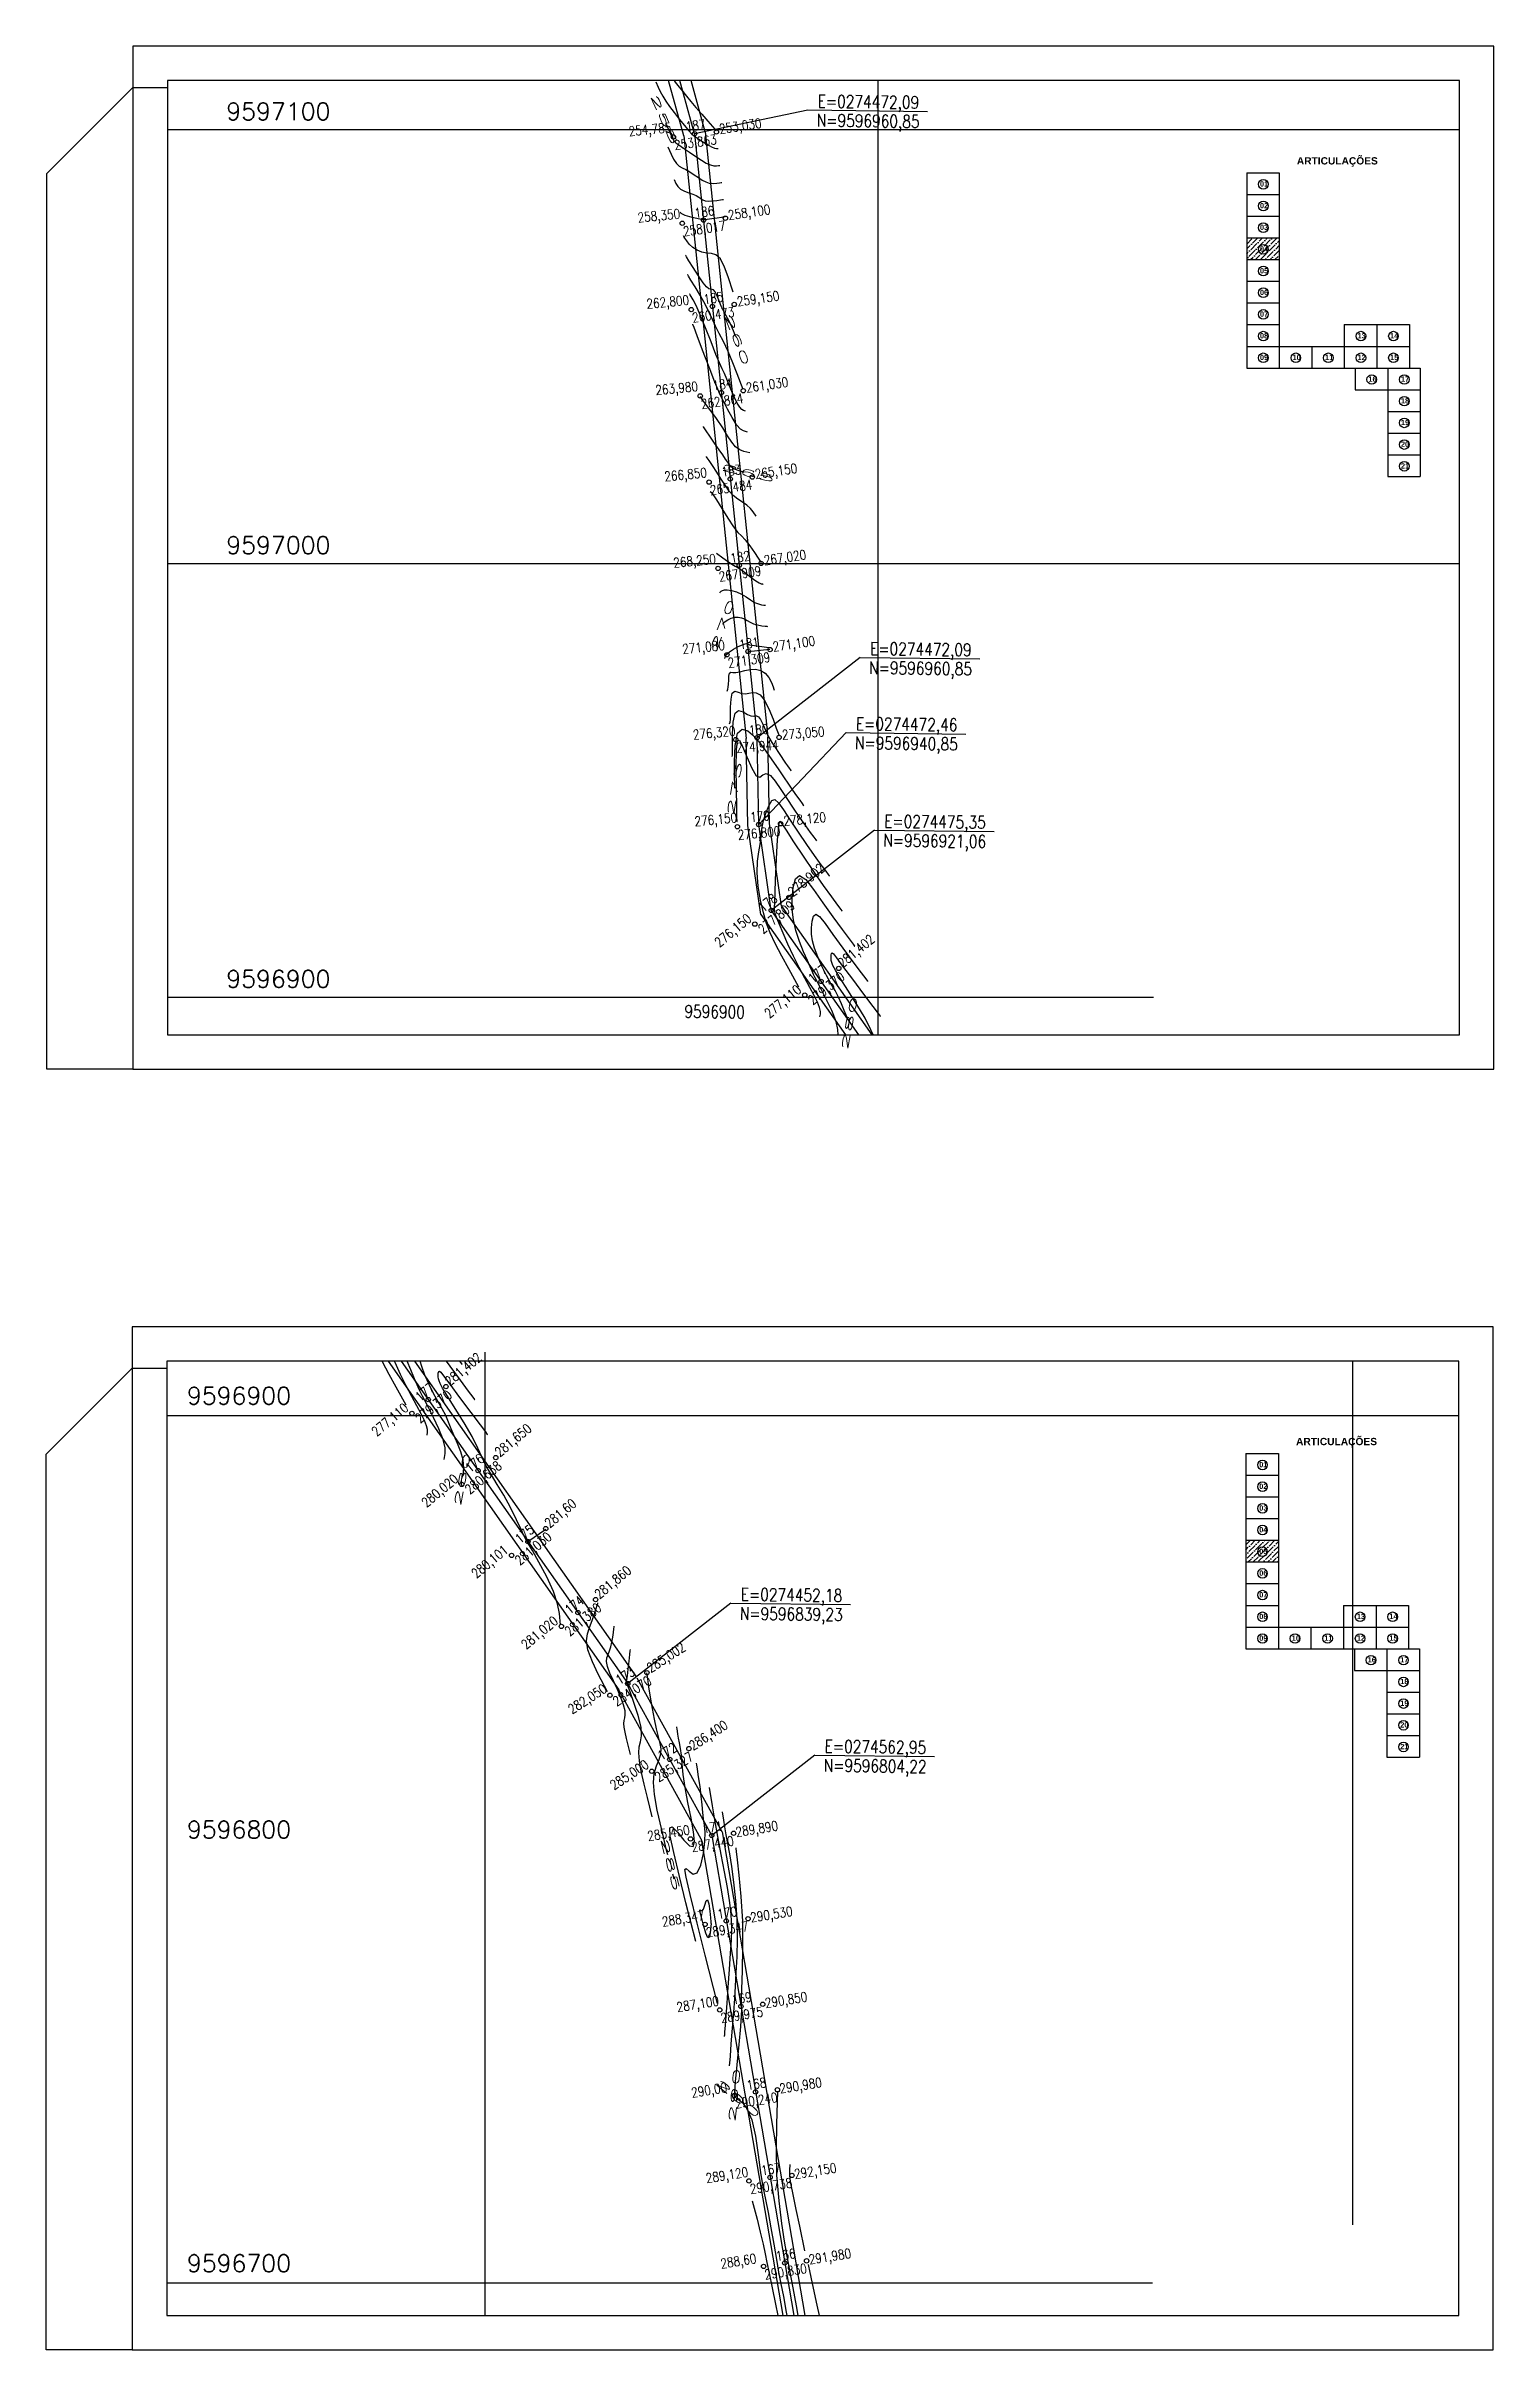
# Model space of a CAD drawing. Header units: millimetres. Extents: x 276147 to 291056, y 9594849 to 9609891.
# Drawn here: x 276150 to 276484, y 9608554 to 9609085 of the extents above; entities that cross this region are included whole.
import ezdxf
from ezdxf.enums import TextEntityAlignment as Align

# ---------------------------------------------------------------- set-up
doc = ezdxf.new("R2010")
doc.units = ezdxf.units.MM
doc.header["$LTSCALE"] = 10
doc.linetypes.add('CONTINUO', pattern=[0])
for name, color, linetype in [('2000-Top_malha_coord', 2, 'Continuous'), ('500-dim1', 6, 'Continuous'), ('Curvas mestras', 30, 'Continuous'), ('Curvas simples', 9, 'Continuous'), ('Curvas texto', 2, 'Continuous'), ('LINHA02', 8, 'Continuous'), ('TEXTO-PAPEL', 7, 'Continuous'), ('TEXTO02', 3, 'Continuous'), ('Top_malha_coord', 8, 'Continuous')]:
    doc.layers.add(name, color=color, linetype=linetype)
doc.styles.add('r80', font='romans.shx')
doc.styles.add('ROMANS', font='romans.shx', dxfattribs={"width": 0.8, "height": 4})
doc.styles.add('SIMPLEX', font='simplex', dxfattribs={"height": 0.2})
doc.styles.add('T7', font='arial.ttf')
pattern_1 = [(45, (15662.7059, 10875.3507), (0.420949505675, 1.54348152081), [1.984375, -0.396875, 0, -0.396875])]

msp = doc.modelspace()

# ---------------------------------------------------------------- texts
at = {"style": 'ROMANS', "width": 0.8}
for s, height, p in [('E=0274472,09', 2.9046, (276327.79, 9609073.49)), ('N=9596960,85', 2.9046, (276327.58, 9609069.08)), ('E=0274472,09', 2.9046, (276339.87, 9608947.28)), ('N=9596960,85', 2.9046, (276339.66, 9608942.88)), ('E=0274472,46', 2.9046, (276336.6, 9608929.97)), ('N=9596940,85', 2.9046, (276336.39, 9608925.56)), ('N=9596921,06', 2.9046, (276342.92, 9608903.09)), ('E=0274475,35', 2.9046, (276343.13, 9608907.5)), ('9596900', 2.905, (276297.07, 9608863.64)), ('E=0274452,18', 2.9046, (276310.06, 9608729.25)), ('N=9596839,23', 2.9046, (276309.85, 9608724.84)), ('E=0274562,95', 2.9046, (276329.4, 9608694.23)), ('N=9596804,22', 2.9046, (276329.19, 9608689.82))]:
    msp.add_text(s, height=height, rotation=359.2617, dxfattribs=at).set_placement(p, align=Align.TOP_LEFT)
at = {"layer": '2000-Top_malha_coord', "style": 'r80'}
for s, p in [('9597100', (276191.45, 9609066.46)), ('9597000', (276191.45, 9608966.46)), ('9596900', (276191.45, 9608866.46)), ('9596900', (276182.38, 9608770.35)), ('9596800', (276182.38, 9608670.35)), ('9596700', (276182.38, 9608570.35))]:
    msp.add_text(s, height=4, dxfattribs=at).set_placement(p, align=Align.BOTTOM_LEFT)
at = {"layer": 'Curvas texto', "style": 'SIMPLEX', "width": 3.299405}
for s, rotation, p, p2 in [('255', 293.4446, (276289.15, 9609073.33, 255), (276294.21, 9609061.65, 255)), ('260', 290.5538, (276306.23, 9609022.68, 260), (276310.7, 9609010.77, 260)), ('265', 346.937, (276305.35, 9608987, 265), (276317.74, 9608984.12, 265)), ('270', 70.0407, (276304.38, 9608945.04, 270), (276308.72, 9608957, 270)), ('275', 80.4159, (276308.3, 9608907.13, 275), (276310.42, 9608919.68, 275)), ('280', 79.2883, (276334.62, 9608853.05, 280), (276336.99, 9608865.55, 280)), ('280', 79.2883, (276245.38, 9608747.89, 280), (276247.75, 9608760.39, 280)), ('285', 284.2885, (276291.51, 9608671.46, 285), (276294.65, 9608659.12, 285)), ('290', 84.4366, (276308.69, 9608605.91, 290), (276309.93, 9608618.58, 290)), ('290', 319.937, (276304.07, 9608615.05, 290), (276313.81, 9608606.86, 290))]:
    msp.add_text(s, height=1.5, rotation=rotation, dxfattribs=at).set_placement(p, p2, align=Align.FIT)
at = {"layer": 'TEXTO02', "style": 'ROMANS', "width": 0.8}
for s, rotation, p in [('187', 8.3308, (276297.21, 9609067.18)), ('253,030', 8.3308, (276304.89, 9609066.68)), ('254,785', 5.4898, (276284.09, 9609066.15)), ('253,863', 8.3308, (276294.55, 9609062.93)), ('258,350', 5.4898, (276286.15, 9609046.26)), ('186', 8.3308, (276299.26, 9609047.28)), ('258,100', 8.3308, (276306.95, 9609046.79)), ('258,017', 8.3308, (276296.61, 9609043.04)), ('262,800', 5.4898, (276288.2, 9609026.37)), ('185', 8.3308, (276301.32, 9609027.39)), ('259,150', 8.3308, (276309.01, 9609026.89)), ('260,473', 8.3308, (276298.66, 9609023.14)), ('263,980', 5.4898, (276290.26, 9609006.47)), ('262,864', 8.3308, (276300.72, 9609003.25)), ('184', 8.3308, (276303.38, 9609007.5)), ('261,030', 8.3308, (276311.07, 9609007)), ('183', 8.3308, (276305.44, 9608987.6)), ('265,150', 8.3308, (276313.13, 9608987.11)), ('266,850', 5.4898, (276292.32, 9608986.58)), ('265,484', 8.3308, (276302.78, 9608983.35)), ('268,250', 5.4898, (276294.38, 9608966.68)), ('182', 8.3308, (276307.5, 9608967.71)), ('267,020', 8.3308, (276315.19, 9608967.21)), ('267,909', 8.3308, (276304.84, 9608963.46)), ('271,080', 5.4898, (276296.44, 9608946.79)), ('181', 8.3308, (276309.56, 9608947.81)), ('271,100', 8.3308, (276317.24, 9608947.32)), ('271,309', 8.3308, (276306.9, 9608943.57)), ('276,320', 5.4898, (276298.9, 9608927.04)), ('274,944', 4.4843, (276308.86, 9608924)), ('180', 4.4843, (276311.8, 9608928.06)), ('273,050', 4.4843, (276319.44, 9608927.05)), ('179', 5.4898, (276312.12, 9608908.03)), ('278,120', 5.4898, (276319.77, 9608907.15)), ('276,150', 5.4898, (276299.27, 9608907.05)), ('276,800', 5.4898, (276309.25, 9608903.92)), ('278,902', 39.7325, (276320.63, 9608890.19)), ('277,809', 39.7325, (276313.75, 9608881.6)), ('178', 39.7325, (276313.81, 9608886.61)), ('276,150', 39.7325, (276303.74, 9608878.56)), ('281,402', 39.7325, (276332.12, 9608873.82)), ('279,370', 39.7325, (276325.25, 9608865.23)), ('177', 39.7325, (276325.3, 9608870.24)), ('277,110', 39.7325, (276315.23, 9608862.19)), ('281,402', 39.7325, (276241.57, 9608777.39)), ('177', 39.7325, (276234.75, 9608773.81)), ('277,110', 39.7325, (276224.68, 9608765.77)), ('279,370', 39.7325, (276234.69, 9608768.8)), ('281,650', 39.7325, (276253.06, 9608761.03)), ('176', 39.7325, (276246.24, 9608757.44)), ('280,020', 39.7325, (276236.17, 9608749.4)), ('280,638', 39.7325, (276246.18, 9608752.43)), ('281,60', 39.7325, (276264.56, 9608744.67)), ('175', 39.7325, (276257.74, 9608741.08)), ('280,101', 39.7325, (276247.67, 9608733.04)), ('281,030', 39.7325, (276257.69, 9608736.07)), ('281,860', 39.7325, (276276.05, 9608728.3)), ('281,020', 39.7325, (276259.17, 9608716.67)), ('281,380', 39.7325, (276269.18, 9608719.7)), ('174', 39.7325, (276269.23, 9608724.72)), ('285,002', 32.9095, (276288.09, 9608711.48)), ('282,050', 32.9095, (276269.94, 9608701.94)), ('284,070', 32.9095, (276280.25, 9608703.76)), ('173', 32.9095, (276280.9, 9608708.73)), ('286,400', 32.9095, (276297.83, 9608693.56)), ('285,327', 32.9095, (276289.91, 9608686.26)), ('172', 32.9095, (276290.57, 9608691.23)), ('285,000', 32.9095, (276279.61, 9608684.44)), ('285,450', 8.9894, (276288.35, 9608673.08)), ('171', 8.9894, (276301.11, 9608674.84)), ('289,890', 8.9894, (276308.7, 9608674.04)), ('287,440', 8.9894, (276298.5, 9608670.56)), ('288,347', 8.9894, (276291.72, 9608653.36)), ('170', 8.9894, (276304.49, 9608655.11)), ('290,530', 8.9894, (276312.07, 9608654.32)), ('289,347', 8.9894, (276301.87, 9608650.85)), ('287,100', 8.9894, (276295.09, 9608633.65)), ('289,975', 8.9894, (276305.24, 9608631.14)), ('169', 8.9894, (276307.86, 9608635.4)), ('290,850', 8.9894, (276315.44, 9608634.61)), ('168', 8.9894, (276311.23, 9608615.68)), ('290,980', 8.9894, (276318.81, 9608614.89)), ('290,00', 8.9894, (276298.46, 9608613.93)), ('290,240', 8.9894, (276308.61, 9608611.42)), ('289,120', 8.9894, (276301.83, 9608594.22)), ('167', 8.9894, (276314.59, 9608595.97)), ('292,150', 8.9894, (276322.18, 9608595.18)), ('290,738', 8.9894, (276311.98, 9608591.71)), ('288,60', 8.9894, (276305.2, 9608574.51)), ('290,830', 8.9894, (276315.35, 9608571.99)), ('166', 8.9894, (276317.96, 9608576.25)), ('291,980', 8.9894, (276325.55, 9608575.47))]:
    msp.add_text(s, height=2.207, rotation=rotation, dxfattribs=at).set_placement(p, align=Align.TOP_LEFT)
at = {"layer": 'Top_malha_coord', "color": 7, "attachment_point": 1, "style": 'T7'}
for s, insert, char_height in [('{\\fArial|b1|i0|c0|p34;ARTICULAÇÕES}', (276438.22, 9609059.11), 1.6821), ('{\\fArial|b1|i0|c0|p34;01}', (276429.72, 9609053.55), 1.2169), ('{\\fArial|b1|i0|c0|p34;02}', (276429.72, 9609048.55), 1.2169), ('{\\fArial|b1|i0|c0|p34;03}', (276429.72, 9609043.55), 1.2169), ('{\\fArial|b1|i0|c0|p34;04}', (276429.72, 9609038.55), 1.2169), ('{\\fArial|b1|i0|c0|p34;05}', (276429.72, 9609033.55), 1.2169), ('{\\fArial|b1|i0|c0|p34;06}', (276429.72, 9609028.55), 1.2169), ('{\\fArial|b1|i0|c0|p34;07}', (276429.72, 9609023.55), 1.2169), ('{\\fArial|b1|i0|c0|p34;08}', (276429.72, 9609018.55), 1.2169), ('{\\fArial|b1|i0|c0|p34;13}', (276452.22, 9609018.55), 1.2169), ('{\\fArial|b1|i0|c0|p34;14}', (276459.72, 9609018.55), 1.2169), ('{\\fArial|b1|i0|c0|p34;09}', (276429.72, 9609013.55), 1.2169), ('{\\fArial|b1|i0|c0|p34;10}', (276437.22, 9609013.55), 1.2169), ('{\\fArial|b1|i0|c0|p34;11}', (276444.72, 9609013.55), 1.2169), ('{\\fArial|b1|i0|c0|p34;12}', (276452.22, 9609013.55), 1.2169), ('{\\fArial|b1|i0|c0|p34;15}', (276459.72, 9609013.55), 1.2169), ('{\\fArial|b1|i0|c0|p34;16}', (276454.72, 9609008.55), 1.2169), ('{\\fArial|b1|i0|c0|p34;17}', (276462.22, 9609008.55), 1.2169), ('{\\fArial|b1|i0|c0|p34;18}', (276462.22, 9609003.55), 1.2169), ('{\\fArial|b1|i0|c0|p34;19}', (276462.22, 9608998.55), 1.2169), ('{\\fArial|b1|i0|c0|p34;20}', (276462.22, 9608993.55), 1.2169), ('{\\fArial|b1|i0|c0|p34;21}', (276462.22, 9608988.55), 1.2169), ('{\\fArial|b1|i0|c0|p34;ARTICULAÇÕES}', (276438.04, 9608763.85), 1.6821), ('{\\fArial|b1|i0|c0|p34;01}', (276429.55, 9608758.29), 1.2169), ('{\\fArial|b1|i0|c0|p34;02}', (276429.55, 9608753.29), 1.2169), ('{\\fArial|b1|i0|c0|p34;03}', (276429.55, 9608748.29), 1.2169), ('{\\fArial|b1|i0|c0|p34;04}', (276429.55, 9608743.29), 1.2169), ('{\\fArial|b1|i0|c0|p34;05}', (276429.55, 9608738.29), 1.2169), ('{\\fArial|b1|i0|c0|p34;06}', (276429.55, 9608733.29), 1.2169), ('{\\fArial|b1|i0|c0|p34;07}', (276429.55, 9608728.29), 1.2169), ('{\\fArial|b1|i0|c0|p34;08}', (276429.55, 9608723.29), 1.2169), ('{\\fArial|b1|i0|c0|p34;13}', (276452.05, 9608723.29), 1.2169), ('{\\fArial|b1|i0|c0|p34;14}', (276459.55, 9608723.29), 1.2169), ('{\\fArial|b1|i0|c0|p34;09}', (276429.55, 9608718.29), 1.2169), ('{\\fArial|b1|i0|c0|p34;10}', (276437.05, 9608718.29), 1.2169), ('{\\fArial|b1|i0|c0|p34;11}', (276444.55, 9608718.29), 1.2169), ('{\\fArial|b1|i0|c0|p34;12}', (276452.05, 9608718.29), 1.2169), ('{\\fArial|b1|i0|c0|p34;15}', (276459.55, 9608718.29), 1.2169), ('{\\fArial|b1|i0|c0|p34;16}', (276454.55, 9608713.29), 1.2169), ('{\\fArial|b1|i0|c0|p34;17}', (276462.05, 9608713.29), 1.2169), ('{\\fArial|b1|i0|c0|p34;18}', (276462.05, 9608708.29), 1.2169), ('{\\fArial|b1|i0|c0|p34;19}', (276462.05, 9608703.29), 1.2169), ('{\\fArial|b1|i0|c0|p34;20}', (276462.05, 9608698.29), 1.2169), ('{\\fArial|b1|i0|c0|p34;21}', (276462.05, 9608693.29), 1.2169)]:
    msp.add_mtext_dynamic_manual_height_columns(s, width=9.0598, gutter_width=12.5, heights=[0], dxfattribs=dict(at, insert=insert, char_height=char_height))

# ---------------------------------------------------------------- hatches: boundary and pattern name
at = {"layer": 'Top_malha_coord'}
h = msp.add_hatch(dxfattribs=at)
h.set_pattern_fill('ANSI36', color=8, scale=0.25)
h.set_pattern_definition(pattern_1)
h.paths.add_polyline_path([(276434.16, 9609040.5), (276426.66, 9609040.5), (276426.66, 9609035.5), (276434.16, 9609035.5)])
h.paths.add_polyline_path([(276429.38, 9609037.86, -1), (276431.6, 9609037.86, -1)], flags=0)
h.paths.add_polyline_path([(276429.35, 9609036.67), (276431.85, 9609036.67), (276431.85, 9609039.18), (276429.35, 9609039.18)], flags=24)
h = msp.add_hatch(dxfattribs=at)
h.set_pattern_fill('ANSI36', color=8, scale=0.25)
h.set_pattern_definition(pattern_1)
h.paths.add_polyline_path([(276433.98, 9608740.24), (276426.48, 9608740.24), (276426.48, 9608735.24), (276433.98, 9608735.24)])
h.paths.add_polyline_path([(276429.2, 9608737.6, -1), (276431.42, 9608737.6, -1)], flags=0)
h.paths.add_polyline_path([(276429.17, 9608736.41), (276431.67, 9608736.41), (276431.67, 9608738.92), (276429.17, 9608738.92)], flags=24)

# ---------------------------------------------------------------- linework, layer by layer
at = {"layer": '500-dim1', "ltscale": 0.1}
for points in [[(276169.93, 9608848.84), (276483.65, 9608848.84), (276483.65, 9609084.73), (276169.93, 9609084.73)], [(276177.88, 9608856.78), (276475.71, 9608856.78), (276475.71, 9609076.78), (276177.88, 9609076.78)], [(276169.76, 9608553.58), (276483.47, 9608553.58), (276483.47, 9608789.46), (276169.76, 9608789.46)], [(276177.7, 9608561.52), (276475.53, 9608561.52), (276475.53, 9608781.52), (276177.7, 9608781.52)]]:
    msp.add_lwpolyline(points, close=True, dxfattribs=at)
for points in [[(276169.93, 9608848.84), (276150.08, 9608848.84), (276150.08, 9609055.34), (276169.93, 9609075.2), (276177.88, 9609075.2)], [(276169.76, 9608553.58), (276149.9, 9608553.58), (276149.9, 9608760.08), (276169.76, 9608779.93), (276177.7, 9608779.93)]]:
    msp.add_lwpolyline(points, dxfattribs=at)
at = {"layer": 'Curvas mestras', "linetype": 'CONTINUO'}
for points in [[(276292.89, 9609066.58, 255), (276293.59, 9609064.99, 255), (276294.22, 9609063.63, 255), (276294.65, 9609062.83, 255), (276295.06, 9609062.39, 255), (276295.74, 9609061.93, 255), (276296.85, 9609061.19, 255), (276298.23, 9609060.25, 255), (276299.67, 9609059.28, 255), (276300.96, 9609058.43, 255), (276302.08, 9609057.76, 255), (276303.03, 9609057.32, 255), (276303.83, 9609057.13, 255), (276304.47, 9609057.11, 255), (276304.9, 9609057.16, 255), (276305.13, 9609057.2, 255), (276305.22, 9609057.21, 255), (276305.23, 9609057.21, 255)], [(276308.86, 9609017.82, 260), (276308.35, 9609019.08, 260), (276307.71, 9609020.51, 260), (276306.98, 9609021.96, 260), (276306.22, 9609023.4, 260), (276305.53, 9609024.8, 260), (276304.97, 9609026.13, 260), (276304.52, 9609027.27, 260), (276304.14, 9609028.09, 260), (276303.78, 9609028.5, 260), (276303.43, 9609028.64, 260), (276303.08, 9609028.66, 260), (276302.7, 9609028.78, 260), (276302.17, 9609029.2, 260), (276301.38, 9609030.17, 260), (276300.27, 9609031.79, 260), (276299.08, 9609033.67, 260), (276298.1, 9609035.24, 260), (276297.55, 9609036.12, 260), (276297.35, 9609036.45, 260), (276297.32, 9609036.5, 260)], [(276310.84, 9608986.5, 265), (276309.66, 9608986.82, 265), (276308.6, 9608987.21, 265), (276307.9, 9608987.66, 265), (276307.45, 9608988.18, 265), (276307.05, 9608988.78, 265), (276306.55, 9608989.51, 265), (276305.89, 9608990.45, 265), (276305.03, 9608991.67, 265), (276303.98, 9608993.2, 265), (276302.92, 9608994.77, 265), (276302.07, 9608996.03, 265), (276301.6, 9608996.72, 265), (276301.43, 9608996.98, 265), (276301.41, 9608997.01, 265)], [(276305.91, 9608951.45, 270), (276306.09, 9608951.73, 270), (276306.47, 9608952.07, 270), (276307.08, 9608952.46, 270), (276307.86, 9608952.8, 270), (276308.68, 9608953.03, 270), (276309.47, 9608953.07, 270), (276310.19, 9608952.93, 270), (276310.87, 9608952.65, 270), (276311.5, 9608952.28, 270), (276312.17, 9608951.88, 270), (276312.96, 9608951.53, 270), (276313.91, 9608951.27, 270), (276314.87, 9608951.1, 270), (276315.63, 9608951.01, 270), (276316.05, 9608950.96, 270), (276316.21, 9608950.94, 270), (276316.23, 9608950.94, 270)], [(276308.64, 9608913.64, 275), (276308.65, 9608914.42, 275), (276308.63, 9608916.36, 275), (276308.6, 9608919.74, 275), (276308.75, 9608923.51, 275), (276309.29, 9608926.34, 275), (276310.35, 9608927.27, 275), (276311.64, 9608926.82, 275), (276312.76, 9608925.9, 275), (276313.42, 9608925.24, 275), (276313.7, 9608924.91, 275), (276313.79, 9608924.79, 275), (276313.86, 9608924.73, 275), (276314.11, 9608924.46, 275), (276314.73, 9608923.66, 275), (276315.83, 9608922.15, 275), (276317.23, 9608920.17, 275), (276318.66, 9608918.09, 275), (276319.92, 9608916.23, 275), (276321.01, 9608914.59, 275), (276321.98, 9608913.15, 275), (276322.87, 9608911.89, 275), (276323.62, 9608910.85, 275), (276324.17, 9608910.12, 275), (276324.46, 9608909.72, 275), (276324.57, 9608909.58, 275), (276324.59, 9608909.56, 275)], [(276334.53, 9608860.73, 280), (276333.86, 9608862.38, 280), (276333.26, 9608863.93, 280), (276332.59, 9608865.44, 280), (276331.76, 9608866.97, 280), (276330.81, 9608868.62, 280), (276329.78, 9608870.47, 280), (276328.74, 9608872.57, 280), (276327.79, 9608874.74, 280), (276327.04, 9608876.76, 280), (276326.59, 9608878.48, 280), (276326.38, 9608879.99, 280), (276326.37, 9608881.46, 280), (276326.5, 9608882.95, 280), (276326.81, 9608884.14, 280), (276327.36, 9608884.61, 280), (276328.21, 9608884.02, 280), (276329.47, 9608882.41, 280), (276331.25, 9608879.93, 280), (276333.53, 9608876.79, 280), (276335.89, 9608873.62, 280), (276337.79, 9608871.07, 280), (276338.84, 9608869.67, 280), (276339.22, 9608869.16, 280), (276339.28, 9608869.08, 280)], [(276246.02, 9608755.33, 280), (276246.17, 9608756.93, 280), (276246.04, 9608758.76, 280), (276245.53, 9608760.65, 280), (276244.77, 9608762.53, 280), (276243.98, 9608764.31, 280), (276243.31, 9608765.95, 280), (276242.7, 9608767.5, 280), (276242.03, 9608769.01, 280), (276241.21, 9608770.55, 280), (276240.26, 9608772.19, 280), (276239.23, 9608774.05, 280), (276238.18, 9608776.14, 280), (276237.23, 9608778.31, 280), (276236.48, 9608780.33, 280), (276236.17, 9608781.52, 280)], [(276242.13, 9608781.52, 280), (276242.97, 9608780.37, 280), (276245.33, 9608777.19, 280), (276247.23, 9608774.65, 280), (276248.28, 9608773.25, 280), (276248.67, 9608772.73, 280), (276248.72, 9608772.66, 280)], [(276293.23, 9608667.73, 285), (276292.95, 9608668.82, 285), (276291.81, 9608673.48, 285), (276290.79, 9608678.03, 285), (276290.15, 9608681.64, 285), (276289.92, 9608684.37, 285), (276290.09, 9608686.49, 285), (276290.59, 9608688.24, 285), (276291.19, 9608689.72, 285), (276291.63, 9608691, 285), (276291.71, 9608692.18, 285), (276291.48, 9608693.42, 285), (276291.08, 9608694.91, 285), (276290.62, 9608696.79, 285), (276290.13, 9608699, 285), (276289.66, 9608701.48, 285), (276289.23, 9608704.07, 285), (276288.86, 9608706.47, 285), (276288.59, 9608708.29, 285), (276288.45, 9608709.29, 285), (276288.4, 9608709.66, 285), (276288.39, 9608709.71, 285), (276288.39, 9608709.72, 285), (276288.39, 9608709.72, 285), (276288.39, 9608709.72, 285)], [(276308.57, 9608612.38, 290), (276308.65, 9608613.18, 290), (276308.86, 9608615.37, 290), (276309.24, 9608619.3, 290), (276309.69, 9608623.99, 290), (276310.05, 9608628.12, 290), (276310.23, 9608630.71, 290), (276310.26, 9608632.01, 290), (276310.23, 9608632.63, 290), (276310.2, 9608633.15, 290), (276310.21, 9608634.28, 290), (276310.29, 9608636.74, 290), (276310.44, 9608640.98, 290), (276310.55, 9608646.47, 290), (276310.49, 9608652.43, 290), (276310.16, 9608658.13, 290), (276309.7, 9608663.01, 290), (276309.28, 9608666.57, 290), (276309.04, 9608668.49, 290), (276308.96, 9608669.2, 290), (276308.94, 9608669.3, 290)], [(276294.65, 9608662.14, 285), (276294.38, 9608663.23, 285)], [(276310.28, 9608610.81, 290), (276311.47, 9608609.24, 290), (276312.6, 9608606.65, 290), (276313.45, 9608602.89, 290), (276314.08, 9608598.58, 290), (276314.62, 9608594.48, 290), (276315.16, 9608591.15, 290), (276315.74, 9608588.25, 290), (276316.35, 9608585.23, 290), (276316.99, 9608581.69, 290), (276317.63, 9608577.94, 290), (276318.24, 9608574.45, 290), (276318.77, 9608571.54, 290), (276319.3, 9608568.85, 290), (276319.87, 9608565.89, 290), (276320.54, 9608562.27, 290), (276320.67, 9608561.52, 290)]]:
    msp.add_polyline3d(points, dxfattribs=at)
at = {"layer": 'Curvas simples', "linetype": 'CONTINUO'}
for points in [[(276290.43, 9609076.5, 254), (276290.99, 9609075.22, 254), (276291.46, 9609074.25, 254), (276292.05, 9609073.14, 254), (276292.77, 9609072, 254), (276293.63, 9609070.78, 254), (276294.66, 9609069.42, 254), (276295.86, 9609067.9, 254), (276297.07, 9609066.41, 254), (276298.08, 9609065.2, 254), (276298.78, 9609064.44, 254), (276299.35, 9609063.95, 254), (276300.06, 9609063.47, 254), (276301.08, 9609062.8, 254), (276302.24, 9609062.08, 254), (276303.28, 9609061.49, 254), (276304, 9609061.18, 254), (276304.43, 9609061.1, 254), (276304.66, 9609061.11, 254), (276304.78, 9609061.13, 254), (276304.82, 9609061.13, 254), (276304.83, 9609061.13, 254)], [(276294.67, 9609076.78, 253), (276294.95, 9609076.42, 253), (276295.84, 9609075.29, 253), (276296.69, 9609074.23, 253), (276297.55, 9609073.15, 253), (276298.51, 9609071.96, 253), (276299.66, 9609070.59, 253), (276301.03, 9609069, 253), (276302.41, 9609067.44, 253), (276303.49, 9609066.22, 253), (276304.09, 9609065.54, 253), (276304.31, 9609065.29, 253), (276304.34, 9609065.26, 253)], [(276293.25, 9609061.5, 256), (276294, 9609059.8, 256), (276294.56, 9609058.66, 256), (276295.2, 9609057.67, 256), (276295.85, 9609057.04, 256), (276296.55, 9609056.64, 256), (276297.35, 9609056.26, 256), (276298.29, 9609055.72, 256), (276299.29, 9609055.07, 256), (276300.26, 9609054.42, 256), (276301.13, 9609053.85, 256), (276301.95, 9609053.42, 256), (276302.78, 9609053.15, 256), (276303.67, 9609053.08, 256), (276304.5, 9609053.13, 256), (276305.14, 9609053.21, 256), (276305.49, 9609053.26, 256), (276305.62, 9609053.28, 256), (276305.64, 9609053.29, 256)], [(276294.66, 9609054, 257), (276295.1, 9609053.02, 257), (276295.53, 9609052.34, 257), (276296.17, 9609051.71, 257), (276297.05, 9609051.24, 257), (276298.03, 9609050.89, 257), (276298.96, 9609050.58, 257), (276299.73, 9609050.24, 257), (276300.34, 9609049.89, 257), (276300.85, 9609049.56, 257), (276301.3, 9609049.28, 257), (276301.82, 9609049.07, 257), (276302.54, 9609048.98, 257), (276303.5, 9609049.02, 257), (276304.54, 9609049.14, 257), (276305.38, 9609049.26, 257), (276305.85, 9609049.33, 257), (276306.02, 9609049.36, 257), (276306.04, 9609049.36, 257)], [(276296.07, 9609046.5, 258), (276296.21, 9609046.24, 258), (276296.5, 9609046.02, 258), (276297.15, 9609045.75, 258), (276298.25, 9609045.44, 258), (276299.51, 9609045.14, 258), (276300.57, 9609044.9, 258), (276301.17, 9609044.77, 258), (276301.4, 9609044.71, 258), (276301.44, 9609044.7, 258), (276301.48, 9609044.7, 258), (276301.7, 9609044.73, 258), (276302.29, 9609044.81, 258), (276303.34, 9609044.97, 258), (276304.57, 9609045.16, 258), (276305.62, 9609045.31, 258), (276306.2, 9609045.4, 258), (276306.42, 9609045.43, 258), (276306.45, 9609045.44, 258)], [(276308.25, 9609027.99, 259), (276307.15, 9609031.51, 259), (276306.3, 9609033.79, 259), (276305.33, 9609035.67, 259), (276304.32, 9609036.63, 259), (276303.27, 9609036.92, 259), (276302.19, 9609037, 259), (276301.06, 9609037.22, 259), (276299.97, 9609037.65, 259), (276298.98, 9609038.28, 259), (276298.18, 9609039.06, 259), (276297.57, 9609039.84, 259), (276297.16, 9609040.47, 259), (276296.95, 9609040.82, 259), (276296.87, 9609040.95, 259), (276296.86, 9609040.97, 259)], [(276310.57, 9609005.58, 261), (276309.23, 9609009.17, 261), (276308.23, 9609011.73, 261), (276307.13, 9609014.34, 261), (276306.06, 9609016.59, 261), (276305.07, 9609018.49, 261), (276304.22, 9609020.16, 261), (276303.5, 9609021.71, 261), (276302.78, 9609023.3, 261), (276301.89, 9609025.1, 261), (276300.74, 9609027.16, 261), (276299.53, 9609029.19, 261), (276298.55, 9609030.78, 261), (276298.01, 9609031.66, 261), (276297.81, 9609031.98, 261), (276297.79, 9609032.02, 261)], [(276311.09, 9609000.57, 262), (276310.65, 9609000.7, 262), (276310.28, 9609000.94, 262), (276309.81, 9609001.49, 262), (276309.24, 9609002.43, 262), (276308.62, 9609003.67, 262), (276308, 9609005.09, 262), (276307.4, 9609006.54, 262), (276306.83, 9609007.95, 262), (276306.3, 9609009.21, 262), (276305.77, 9609010.34, 262), (276305.15, 9609011.67, 262), (276304.31, 9609013.65, 262), (276303.18, 9609016.52, 262), (276301.91, 9609019.78, 262), (276300.71, 9609022.75, 262), (276299.75, 9609024.88, 262), (276299.05, 9609026.23, 262), (276298.59, 9609027, 262), (276298.35, 9609027.39, 262), (276298.26, 9609027.53, 262), (276298.25, 9609027.55, 262)], [(276311.59, 9608995.75, 263), (276310.7, 9608995.99, 263), (276309.98, 9608996.44, 263), (276309.07, 9608997.44, 263), (276308.04, 9608999.08, 263), (276307.01, 9609001.01, 263), (276306.16, 9609002.7, 263), (276305.55, 9609003.88, 263), (276304.96, 9609005.12, 263), (276304.09, 9609007.23, 263), (276302.74, 9609010.67, 263), (276301.23, 9609014.63, 263), (276299.97, 9609017.96, 263), (276299.26, 9609019.82, 263), (276299, 9609020.51, 263), (276298.97, 9609020.61, 263)], [(276312.09, 9608990.92, 264), (276310.77, 9608991.24, 264), (276309.82, 9608991.63, 264), (276308.84, 9608992.33, 264), (276307.94, 9608993.41, 264), (276307.01, 9608994.88, 264), (276305.87, 9608996.73, 264), (276304.42, 9608998.85, 264), (276302.92, 9609000.94, 264), (276301.7, 9609002.58, 264), (276301.02, 9609003.5, 264), (276300.76, 9609003.85, 264), (276300.7, 9609003.93, 264), (276300.69, 9609003.94, 264), (276300.69, 9609003.94, 264), (276300.69, 9609003.95, 264)], [(276313.6, 9608976.32, 266), (276312.88, 9608977.38, 266), (276312.26, 9608978.14, 266), (276311.44, 9608978.91, 266), (276310.44, 9608979.59, 266), (276309.35, 9608980.28, 266), (276308.29, 9608981.1, 266), (276307.36, 9608982.15, 266), (276306.48, 9608983.43, 266), (276305.55, 9608984.9, 266), (276304.51, 9608986.5, 266), (276303.51, 9608988.01, 266), (276302.73, 9608989.18, 266), (276302.31, 9608989.81, 266), (276302.15, 9608990.05, 266), (276302.13, 9608990.08, 266)], [(276302.96, 9608982.06, 267), (276303.28, 9608981.79, 267), (276303.69, 9608981.25, 267), (276304.46, 9608980.08, 267), (276305.65, 9608978.12, 267), (276307.04, 9608975.85, 267), (276308.34, 9608973.87, 267), (276309.34, 9608972.62, 267), (276310.17, 9608971.78, 267), (276311.05, 9608970.86, 267), (276312.1, 9608969.5, 267), (276313.17, 9608967.97, 267), (276314.03, 9608966.69, 267), (276314.5, 9608965.98, 267), (276314.68, 9608965.72, 267), (276314.7, 9608965.68, 267)], [(276304.43, 9608967.85, 268), (276305.92, 9608966.72, 268), (276306.96, 9608965.96, 268), (276307.95, 9608965.29, 268), (276308.72, 9608964.84, 268), (276309.41, 9608964.47, 268), (276310.23, 9608963.95, 268), (276311.3, 9608963.14, 268), (276312.47, 9608962.21, 268), (276313.52, 9608961.42, 268), (276314.27, 9608960.96, 268), (276314.75, 9608960.77, 268), (276315.02, 9608960.72, 268), (276315.16, 9608960.7, 268), (276315.21, 9608960.69, 268), (276315.22, 9608960.69, 268)], [(276305.22, 9608958.64, 269), (276305.27, 9608958.79, 269), (276305.35, 9608958.91, 269), (276305.51, 9608959.06, 269), (276305.79, 9608959.22, 269), (276306.25, 9608959.34, 269), (276306.94, 9608959.35, 269), (276307.91, 9608959.2, 269), (276309.04, 9608958.88, 269), (276310.2, 9608958.39, 269), (276311.3, 9608957.74, 269), (276312.31, 9608957.05, 269), (276313.24, 9608956.47, 269), (276314.09, 9608956.11, 269), (276314.81, 9608955.94, 269), (276315.33, 9608955.86, 269), (276315.61, 9608955.83, 269), (276315.71, 9608955.82, 269), (276315.72, 9608955.82, 269)], [(276306.34, 9608943.57, 271), (276306.54, 9608944.11, 271), (276306.83, 9608944.54, 271), (276307.43, 9608945.09, 271), (276308.37, 9608945.69, 271), (276309.46, 9608946.27, 271), (276310.42, 9608946.71, 271), (276311.03, 9608946.93, 271), (276311.35, 9608946.98, 271), (276311.53, 9608946.92, 271), (276311.71, 9608946.83, 271), (276312.04, 9608946.72, 271), (276312.68, 9608946.58, 271), (276313.73, 9608946.42, 271), (276314.93, 9608946.27, 271), (276315.94, 9608946.16, 271), (276316.5, 9608946.09, 271), (276316.7, 9608946.07, 271), (276316.73, 9608946.07, 271)], [(276306.91, 9608936.03, 272), (276307.05, 9608936.5, 272), (276307.14, 9608936.95, 272), (276307.21, 9608937.64, 272), (276307.25, 9608938.56, 272), (276307.3, 9608939.49, 272), (276307.44, 9608940.15, 272), (276307.72, 9608940.37, 272), (276308.2, 9608940.32, 272), (276308.89, 9608940.29, 272), (276309.83, 9608940.47, 272), (276310.95, 9608940.77, 272), (276312.19, 9608941.02, 272), (276313.45, 9608941.06, 272), (276314.66, 9608940.79, 272), (276315.7, 9608940.15, 272), (276316.51, 9608939.12, 272), (276317.09, 9608937.97, 272), (276317.47, 9608937, 272), (276317.66, 9608936.47, 272), (276317.73, 9608936.27, 272), (276317.74, 9608936.24, 272)], [(276307.47, 9608928.5, 273), (276307.58, 9608928.88, 273), (276307.64, 9608929.44, 273), (276307.68, 9608930.55, 273), (276307.7, 9608932.28, 273), (276307.79, 9608934.16, 273), (276308.07, 9608935.54, 273), (276308.64, 9608935.97, 273), (276309.4, 9608935.77, 273), (276310.25, 9608935.45, 273), (276311.09, 9608935.38, 273), (276311.91, 9608935.51, 273), (276312.73, 9608935.67, 273), (276313.58, 9608935.65, 273), (276314.48, 9608935.19, 273), (276315.46, 9608933.98, 273), (276316.5, 9608931.91, 273), (276317.47, 9608929.51, 273), (276318.22, 9608927.48, 273), (276318.63, 9608926.34, 273), (276318.78, 9608925.92, 273), (276318.81, 9608925.86, 273)], [(276308.04, 9608920.96, 274), (276308.11, 9608921.26, 274), (276308.15, 9608921.93, 274), (276308.16, 9608923.46, 274), (276308.15, 9608926.01, 274), (276308.28, 9608928.83, 274), (276308.71, 9608930.92, 274), (276309.55, 9608931.57, 274), (276310.61, 9608931.23, 274), (276311.61, 9608930.61, 274), (276312.34, 9608930.29, 274), (276312.86, 9608930.25, 274), (276313.28, 9608930.31, 274), (276313.69, 9608930.3, 274), (276314.14, 9608930.07, 274), (276314.62, 9608929.45, 274), (276315.16, 9608928.37, 274), (276315.77, 9608926.98, 274), (276316.46, 9608925.51, 274), (276317.22, 9608924.14, 274), (276318.01, 9608922.92, 274), (276318.74, 9608921.84, 274), (276319.37, 9608920.91, 274), (276319.91, 9608920.11, 274), (276320.38, 9608919.4, 274), (276320.81, 9608918.79, 274), (276321.18, 9608918.28, 274), (276321.45, 9608917.93, 274), (276321.59, 9608917.73, 274), (276321.64, 9608917.66, 274), (276321.65, 9608917.65, 274)], [(276309.16, 9608905.89, 276), (276309.17, 9608906.03, 276), (276309.15, 9608906.91, 276), (276309.1, 9608909.27, 276), (276309.02, 9608913.49, 276), (276308.97, 9608918.41, 276), (276309.03, 9608922.5, 276), (276309.27, 9608924.56, 276), (276309.74, 9608924.68, 276), (276310.47, 9608923.28, 276), (276311.47, 9608920.86, 276), (276312.58, 9608918.28, 276), (276313.61, 9608916.52, 276), (276314.43, 9608916.2, 276), (276315.15, 9608916.69, 276), (276315.92, 9608917.05, 276), (276316.86, 9608916.54, 276), (276317.99, 9608915.22, 276), (276319.27, 9608913.37, 276), (276320.68, 9608911.25, 276), (276322.14, 9608909.04, 276), (276323.58, 9608906.89, 276), (276324.93, 9608904.98, 276), (276326.07, 9608903.42, 276), (276326.89, 9608902.31, 276), (276327.34, 9608901.71, 276), (276327.5, 9608901.5, 276), (276327.53, 9608901.46, 276)], [(276323.45, 9608867.79, 277), (276321.13, 9608871.97, 277), (276319.52, 9608874.91, 277), (276317.99, 9608877.82, 277), (276316.81, 9608880.25, 277), (276315.95, 9608882.46, 277), (276315.24, 9608884.89, 277), (276314.59, 9608887.83, 277), (276314.08, 9608891.04, 277), (276313.83, 9608894.13, 277), (276313.91, 9608896.78, 277), (276314.2, 9608898.95, 277), (276314.51, 9608900.65, 277), (276314.7, 9608901.9, 277), (276314.79, 9608902.83, 277), (276314.83, 9608903.54, 277), (276314.88, 9608904.2, 277), (276315.01, 9608905.01, 277), (276315.31, 9608906.2, 277), (276315.84, 9608907.88, 277), (276316.51, 9608909.6, 277), (276317.22, 9608910.8, 277), (276317.92, 9608911.04, 277), (276318.75, 9608910.29, 277), (276319.88, 9608908.65, 277), (276321.43, 9608906.28, 277), (276323.27, 9608903.48, 277), (276325.18, 9608900.64, 277), (276326.98, 9608898.08, 277), (276328.51, 9608895.99, 277), (276329.62, 9608894.5, 277), (276330.21, 9608893.7, 277), (276330.43, 9608893.41, 277), (276330.46, 9608893.37, 277)], [(276328.29, 9608860.91, 278), (276328.4, 9608861.57, 278), (276328.38, 9608862.18, 278), (276328.17, 9608863.07, 278), (276327.69, 9608864.28, 278), (276326.94, 9608865.81, 278), (276325.95, 9608867.66, 278), (276324.77, 9608869.84, 278), (276323.48, 9608872.28, 278), (276322.16, 9608874.91, 278), (276320.91, 9608877.64, 278), (276319.82, 9608880.19, 278), (276318.97, 9608882.22, 278), (276318.43, 9608883.53, 278), (276318.12, 9608884.28, 278), (276317.97, 9608884.75, 278), (276317.88, 9608885.22, 278), (276317.84, 9608886, 278), (276317.86, 9608887.4, 278), (276317.93, 9608889.64, 278), (276318.04, 9608892.5, 278), (276318.19, 9608895.68, 278), (276318.37, 9608898.87, 278), (276318.54, 9608901.73, 278), (276318.71, 9608903.92, 278), (276318.83, 9608905.23, 278), (276318.93, 9608905.82, 278), (276319.01, 9608906.01, 278), (276319.13, 9608905.97, 278), (276319.53, 9608905.41, 278), (276320.49, 9608903.93, 278), (276322.19, 9608901.3, 278), (276324.4, 9608897.93, 278), (276326.79, 9608894.39, 278), (276329.04, 9608891.18, 278), (276330.95, 9608888.55, 278), (276332.34, 9608886.69, 278), (276333.09, 9608885.69, 278), (276333.36, 9608885.33, 278), (276333.4, 9608885.27, 278)], [(276332.47, 9608856.78, 279), (276332.44, 9608857.99, 279), (276332, 9608859.88, 279), (276331.02, 9608862.35, 279), (276329.76, 9608865, 279), (276328.58, 9608867.3, 279), (276327.75, 9608868.88, 279), (276327.21, 9608869.91, 279), (276326.83, 9608870.67, 279), (276326.47, 9608871.46, 279), (276326.02, 9608872.48, 279), (276325.39, 9608873.93, 279), (276324.52, 9608875.94, 279), (276323.56, 9608878.32, 279), (276322.72, 9608880.82, 279), (276322.17, 9608883.25, 279), (276321.91, 9608885.64, 279), (276321.9, 9608888.14, 279), (276322.12, 9608890.7, 279), (276322.65, 9608892.74, 279), (276323.59, 9608893.54, 279), (276325.01, 9608892.58, 279), (276326.84, 9608890.27, 279), (276328.98, 9608887.22, 279), (276331.27, 9608884.01, 279), (276333.42, 9608881.09, 279), (276335.06, 9608878.88, 279), (276335.96, 9608877.68, 279), (276336.29, 9608877.24, 279), (276336.34, 9608877.18, 279)], [(276340.52, 9608856.78, 281), (276340.01, 9608857.93, 281), (276338.68, 9608860.58, 281), (276336.81, 9608863.77, 281), (276334.75, 9608867.06, 281), (276332.98, 9608869.86, 281), (276331.86, 9608871.7, 281), (276331.29, 9608872.79, 281), (276331.03, 9608873.43, 281), (276330.9, 9608873.92, 281), (276330.84, 9608874.36, 281), (276330.84, 9608874.78, 281), (276330.88, 9608875.21, 281), (276330.96, 9608875.55, 281), (276331.12, 9608875.68, 281), (276331.41, 9608875.45, 281), (276332.11, 9608874.55, 281), (276333.52, 9608872.63, 281), (276335.78, 9608869.58, 281), (276338.35, 9608866.14, 281), (276340.51, 9608863.27, 281), (276341.71, 9608861.66, 281), (276342.15, 9608861.07, 281), (276342.22, 9608860.99, 281)], [(276232.9, 9608771.37, 277), (276230.57, 9608775.55, 277), (276228.97, 9608778.49, 277), (276227.43, 9608781.4, 277), (276227.37, 9608781.52, 277)], [(276237.73, 9608764.49, 278), (276237.84, 9608765.15, 278), (276237.82, 9608765.76, 278), (276237.62, 9608766.65, 278), (276237.14, 9608767.85, 278), (276236.39, 9608769.38, 278), (276235.4, 9608771.24, 278), (276234.22, 9608773.41, 278), (276232.92, 9608775.85, 278), (276231.6, 9608778.49, 278), (276230.35, 9608781.22, 278), (276230.22, 9608781.52, 278)], [(276241.68, 9608758.86, 279), (276241.92, 9608760.26, 279), (276241.88, 9608761.57, 279), (276241.44, 9608763.46, 279), (276240.47, 9608765.93, 279), (276239.21, 9608768.57, 279), (276238.03, 9608770.87, 279), (276237.19, 9608772.46, 279), (276236.65, 9608773.48, 279), (276236.27, 9608774.25, 279), (276235.91, 9608775.03, 279), (276235.47, 9608776.05, 279), (276234.84, 9608777.5, 279), (276233.96, 9608779.51, 279), (276233.15, 9608781.52, 279)], [(276245.21, 9608781.52, 279), (276245.41, 9608781.26, 279), (276245.74, 9608780.82, 279), (276245.79, 9608780.75, 279)], [(276268.45, 9608720.75, 281), (276268.22, 9608723.37, 281), (276267.79, 9608725.57, 281), (276266.85, 9608728.43, 281), (276265.31, 9608731.82, 281), (276263.52, 9608735.18, 281), (276262, 9608737.87, 281), (276261.09, 9608739.43, 281), (276260.69, 9608740.12, 281), (276260.53, 9608740.4, 281), (276260.37, 9608740.7, 281), (276260.04, 9608741.37, 281), (276259.39, 9608742.74, 281), (276258.32, 9608744.99, 281), (276256.93, 9608747.78, 281), (276255.41, 9608750.61, 281), (276253.92, 9608753.11, 281), (276252.55, 9608755.3, 281), (276251.38, 9608757.32, 281), (276250.43, 9608759.31, 281), (276249.46, 9608761.51, 281), (276248.13, 9608764.15, 281), (276246.26, 9608767.35, 281), (276244.2, 9608770.64, 281), (276242.43, 9608773.43, 281), (276241.31, 9608775.28, 281), (276240.73, 9608776.36, 281), (276240.48, 9608777.01, 281), (276240.35, 9608777.5, 281), (276240.29, 9608777.93, 281), (276240.28, 9608778.35, 281), (276240.32, 9608778.78, 281), (276240.41, 9608779.12, 281), (276240.57, 9608779.26, 281), (276240.86, 9608779.02, 281), (276241.55, 9608778.12, 281), (276242.96, 9608776.21, 281), (276245.23, 9608773.16, 281), (276247.8, 9608769.72, 281), (276249.95, 9608766.84, 281), (276251.16, 9608765.24, 281), (276251.6, 9608764.65, 281), (276251.66, 9608764.56, 281)], [(276279.31, 9608705.28, 282), (276277.18, 9608709.4, 282), (276275.84, 9608712.24, 282), (276274.82, 9608714.96, 282), (276274.48, 9608717.03, 282), (276274.69, 9608718.64, 282), (276275.2, 9608720.12, 282), (276275.78, 9608721.72, 282), (276276.32, 9608723.26, 282), (276276.73, 9608724.5, 282), (276276.97, 9608725.25, 282), (276277.06, 9608725.61, 282), (276277.09, 9608725.74, 282), (276277.09, 9608725.8, 282), (276277.09, 9608725.82, 282), (276277.09, 9608725.82, 282)], [(276284.62, 9608690.86, 283), (276284.07, 9608693.01, 283), (276283.71, 9608694.52, 283), (276283.38, 9608695.98, 283), (276283.17, 9608697.14, 283), (276283.1, 9608698.02, 283), (276283.15, 9608698.7, 283), (276283.3, 9608699.3, 283), (276283.42, 9608699.97, 283), (276283.37, 9608700.92, 283), (276283.02, 9608702.28, 283), (276282.41, 9608703.98, 283), (276281.61, 9608705.86, 283), (276280.71, 9608707.8, 283), (276279.87, 9608709.62, 283), (276279.29, 9608711.15, 283), (276279.09, 9608712.27, 283), (276279.19, 9608713.12, 283), (276279.45, 9608713.89, 283), (276279.75, 9608714.73, 283), (276280.05, 9608715.69, 283), (276280.31, 9608716.76, 283), (276280.52, 9608717.9, 283), (276280.68, 9608718.98, 283), (276280.78, 9608719.81, 283), (276280.84, 9608720.26, 283), (276280.86, 9608720.43, 283), (276280.86, 9608720.45, 283)], [(276289.64, 9608676.5, 284), (276288.51, 9608680.92, 284), (276287.76, 9608684, 284), (276287.09, 9608687.01, 284), (276286.66, 9608689.39, 284), (276286.51, 9608691.2, 284), (276286.62, 9608692.6, 284), (276286.93, 9608693.81, 284), (276287.18, 9608695.19, 284), (276287.06, 9608697.14, 284), (276286.39, 9608699.87, 284), (276285.42, 9608702.83, 284), (276284.52, 9608705.29, 284), (276283.98, 9608706.71, 284), (276283.75, 9608707.31, 284), (276283.68, 9608707.48, 284), (276283.67, 9608707.55, 284), (276283.68, 9608707.6, 284), (276283.69, 9608707.66, 284), (276283.72, 9608707.75, 284), (276283.77, 9608708.12, 284), (276283.89, 9608709.01, 284), (276284.08, 9608710.55, 284), (276284.3, 9608712.35, 284), (276284.48, 9608713.88, 284), (276284.58, 9608714.73, 284), (276284.62, 9608715.04, 284), (276284.63, 9608715.08, 284)], [(276299.67, 9608647.77, 286), (276297.39, 9608656.69, 286), (276295.88, 9608662.74, 286), (276294.57, 9608668.29, 286), (276293.8, 9608672.06, 286), (276293.69, 9608673.96, 286), (276294.25, 9608674.14, 286), (276295.44, 9608672.91, 286), (276296.91, 9608671.13, 286), (276298.22, 9608669.78, 286), (276299.05, 9608669.66, 286), (276299.34, 9608670.8, 286), (276299.17, 9608673.05, 286), (276298.61, 9608676.18, 286), (276297.87, 9608679.75, 286), (276297.2, 9608683.24, 286), (276296.77, 9608686.23, 286), (276296.52, 9608688.68, 286), (276296.35, 9608690.67, 286), (276296.15, 9608692.25, 286), (276295.93, 9608693.53, 286), (276295.72, 9608694.6, 286), (276295.56, 9608695.52, 286), (276295.44, 9608696.27, 286), (276295.36, 9608696.8, 286), (276295.32, 9608697.09, 286), (276295.3, 9608697.19, 286), (276295.3, 9608697.21, 286)], [(276304.69, 9608633.41, 287), (276301.84, 9608644.56, 287), (276299.96, 9608651.99, 287), (276298.34, 9608658.54, 287), (276297.42, 9608662.59, 287), (276297.18, 9608664.37, 287), (276297.48, 9608664.57, 287), (276298.17, 9608663.92, 287), (276299.08, 9608663.29, 287), (276300.02, 9608663.56, 287), (276300.83, 9608665.33, 287), (276301.43, 9608668.04, 287), (276301.76, 9608670.8, 287), (276301.8, 9608672.94, 287), (276301.64, 9608674.58, 287), (276301.43, 9608676.01, 287), (276301.27, 9608677.52, 287), (276301.13, 9608679.23, 287), (276300.93, 9608681.22, 287), (276300.64, 9608683.51, 287), (276300.31, 9608685.73, 287), (276300.05, 9608687.48, 287), (276299.9, 9608688.44, 287), (276299.85, 9608688.79, 287), (276299.84, 9608688.84, 287)], [(276302.79, 9608683.25, 288), (276303.44, 9608679.05, 288), (276303.98, 9608675.78, 288), (276304.66, 9608671.92, 288), (276305.44, 9608667.8, 288), (276306.23, 9608663.77, 288), (276306.91, 9608660.16, 288), (276307.39, 9608657.22, 288), (276307.69, 9608654.79, 288), (276307.84, 9608652.63, 288), (276307.87, 9608650.47, 288), (276307.8, 9608648.03, 288), (276307.62, 9608645.02, 288), (276307.37, 9608641.28, 288), (276307.08, 9608637.25, 288), (276306.81, 9608633.51, 288), (276306.58, 9608630.52, 288), (276306.42, 9608628.34, 288), (276306.31, 9608626.92, 288), (276306.26, 9608626.17, 288), (276306.24, 9608625.89, 288), (276306.23, 9608625.85, 288)], [(276305.74, 9608677.66, 289), (276306.05, 9608675.69, 289), (276306.3, 9608674.14, 289), (276306.62, 9608672.33, 289), (276307, 9608670.32, 289), (276307.42, 9608667.97, 289), (276307.89, 9608665.04, 289), (276308.39, 9608661.39, 289), (276308.83, 9608657.22, 289), (276309.12, 9608652.79, 289), (276309.19, 9608648.37, 289), (276309.1, 9608644.21, 289), (276308.93, 9608640.52, 289), (276308.75, 9608637.41, 289), (276308.56, 9608634.54, 289), (276308.33, 9608631.42, 289), (276308.05, 9608627.78, 289), (276307.78, 9608624.16, 289), (276307.56, 9608621.3, 289), (276307.45, 9608619.72, 289), (276307.4, 9608619.14, 289), (276307.4, 9608619.06, 289)], [(276318.53, 9608613.21, 291), (276318.25, 9608605.66, 291), (276318.17, 9608600.03, 291), (276318.31, 9608593.87, 291), (276318.78, 9608587.92, 291), (276319.42, 9608582.71, 291), (276320.04, 9608578.68, 291), (276320.48, 9608576.03, 291), (276320.85, 9608573.99, 291), (276321.32, 9608571.5, 291), (276322.01, 9608567.88, 291), (276322.8, 9608563.71, 291), (276323.21, 9608561.52, 291)], [(276324.82, 9608576.44, 292), (276323.62, 9608582.14, 292), (276322.83, 9608585.96, 292), (276322.12, 9608589.39, 292), (276321.68, 9608591.65, 292), (276321.46, 9608592.97, 292), (276321.38, 9608593.84, 292), (276321.36, 9608594.64, 292), (276321.37, 9608595.38, 292), (276321.39, 9608595.93, 292), (276321.41, 9608596.23, 292), (276321.41, 9608596.34, 292), (276321.41, 9608596.36, 292)], [(276312.7, 9608587.99, 289), (276313.79, 9608583.71, 289), (276314.53, 9608580.75, 289), (276315.2, 9608577.94, 289), (276315.68, 9608575.75, 289), (276316.08, 9608573.75, 289), (276316.56, 9608571.29, 289), (276317.26, 9608567.93, 289), (276318.05, 9608564.12, 289), (276318.59, 9608561.52, 289)], [(276325.59, 9608573.24, 292), (276325.64, 9608572.92, 292), (276325.89, 9608571.79, 292), (276326.51, 9608568.9, 292), (276327.6, 9608563.88, 292), (276328.1, 9608561.52, 292)]]:
    msp.add_polyline3d(points, dxfattribs=at)
msp.add_polyline3d([(276303.18, 9608651.91, 288), (276303, 9608649.81, 288), (276302.81, 9608648.77, 288), (276302.47, 9608648.55, 288), (276301.97, 9608649.65, 288), (276301.42, 9608651.51, 288), (276300.95, 9608653.32, 288), (276300.69, 9608654.46, 288), (276300.62, 9608654.95, 288), (276300.7, 9608655.01, 288), (276300.88, 9608654.86, 288), (276301.14, 9608654.8, 288), (276301.43, 9608655.18, 288), (276301.75, 9608656.13, 288), (276302.06, 9608657.1, 288), (276302.36, 9608657.35, 288), (276302.64, 9608656.39, 288), (276302.88, 9608654.75, 288), (276303.05, 9608653.18, 288), (276303.14, 9608652.29, 288), (276303.17, 9608651.96, 288), (276303.18, 9608651.91, 288)], close=True, dxfattribs=at)
at = {"layer": 'LINHA02'}
for p, q in [((276325.48, 9609069.94), (276299.39, 9609064.51)), ((276325.5, 9609069.99), (276353.1, 9609069.64)), ((276337.58, 9608943.78), (276313.8, 9608925.26)), ((276337.58, 9608943.78), (276365.17, 9608943.43)), ((276334.31, 9608926.46), (276314.17, 9608905.26)), ((276334.31, 9608926.46), (276361.9, 9608926.12)), ((276340.84, 9608903.99), (276317.06, 9608885.47)), ((276340.84, 9608903.99), (276368.44, 9608903.65)), ((276307.77, 9608725.74), (276283.99, 9608707.22)), ((276307.77, 9608725.74), (276335.37, 9608725.4)), ((276327.11, 9608690.73), (276303.33, 9608672.2)), ((276327.11, 9608690.73), (276354.7, 9608690.38))]:
    msp.add_line(p, q, dxfattribs=at)
at = {"layer": 'TEXTO-PAPEL', "color": 7, "linetype": 'Continuous'}
for p, q in [((276299.39, 9609064.51), (276295.98, 9609076.78)), ((276299.39, 9609064.51), (276313.8, 9608925.26)), ((276311.74, 9608945.15), (276316.71, 9608945.66)), ((276314.17, 9608905.26), (276313.8, 9608925.26)), ((276317.06, 9608885.47), (276314.17, 9608905.26)), ((276317.06, 9608885.47), (276337.21, 9608856.78)), ((276231.79, 9608781.52), (276283.98, 9608707.21)), ((276260.99, 9608739.95), (276265.09, 9608742.82)), ((276303.33, 9608672.2), (276283.99, 9608707.22)), ((276303.33, 9608672.2), (276322.24, 9608561.52))]:
    msp.add_line(p, q, dxfattribs=at)
for centre in [(276294.5, 9609063.77), (276299.39, 9609064.51), (276304.43, 9609064.94), (276296.56, 9609043.87), (276301.45, 9609044.62), (276306.49, 9609045.05), (276303.51, 9609024.72), (276308.55, 9609025.15), (276298.62, 9609023.98), (276300.68, 9609004.08), (276305.56, 9609004.83), (276310.61, 9609005.26), (276302.74, 9608984.19), (276307.62, 9608984.94), (276312.67, 9608985.37), (276304.79, 9608964.3), (276309.68, 9608965.04), (276314.72, 9608965.47), (276311.74, 9608945.15), (276316.78, 9608945.58), (276306.85, 9608944.4), (276308.87, 9608924.84), (276313.8, 9608925.26), (276318.86, 9608925.34), (276309.25, 9608904.76), (276314.17, 9608905.26), (276319.23, 9608905.44), (276321.14, 9608888.46), (276313.28, 9608882.29), (276317.06, 9608885.47), (276332.64, 9608872.09), (276324.77, 9608865.92), (276328.55, 9608869.1), (276242.08, 9608775.67), (276234.22, 9608769.49), (276238, 9608772.68), (276253.57, 9608759.3), (276249.49, 9608756.31), (276245.71, 9608753.12), (276265.08, 9608742.94), (276260.99, 9608739.95), (276257.21, 9608736.76), (276272.49, 9608723.58), (276276.57, 9608726.57), (276268.7, 9608720.39), (276283.99, 9608707.22), (276288.4, 9608709.71), (276279.86, 9608704.51), (276293.66, 9608689.71), (276298.07, 9608692.2), (276289.52, 9608687), (276298.45, 9608671.4), (276303.33, 9608672.2), (276308.37, 9608672.69), (276311.73, 9608652.98), (276301.82, 9608651.69), (276306.7, 9608652.49), (276305.19, 9608631.97), (276310.07, 9608632.77), (276315.1, 9608633.26), (276308.56, 9608612.26), (276313.44, 9608613.06), (276318.47, 9608613.55), (276311.93, 9608592.54), (276316.81, 9608593.35), (276321.84, 9608593.83), (276320.18, 9608573.63), (276325.21, 9608574.12), (276315.3, 9608572.83)]:
    msp.add_circle(centre, 0.5, dxfattribs=at)
at = {"layer": 'Top_malha_coord', "color": 6}
for p, q in [((276296.92, 9609064.05), (276293.38, 9609076.78)), ((276301.85, 9609064.98), (276298.57, 9609076.78)), ((276296.92, 9609064.05), (276311.3, 9608925.1)), ((276301.85, 9609064.98), (276316.3, 9608925.41)), ((276311.67, 9608905.05), (276311.3, 9608925.1)), ((276316.67, 9608905.46), (276316.3, 9608925.41)), ((276314.67, 9608884.52), (276311.67, 9608905.05)), ((276319.45, 9608886.42), (276316.67, 9608905.46)), ((276314.67, 9608884.52), (276334.15, 9608856.78)), ((276319.45, 9608886.42), (276340.26, 9608856.78)), ((276228.73, 9608781.52), (276281.93, 9608705.77)), ((276234.84, 9608781.52), (276286.03, 9608708.65)), ((276305.72, 9608673.04), (276286.18, 9608708.43)), ((276300.94, 9608671.37), (276281.8, 9608706.01)), ((276300.94, 9608671.37), (276319.71, 9608561.52)), ((276305.72, 9608673.04), (276324.78, 9608561.52))]:
    msp.add_line(p, q, dxfattribs=at)
at = {"layer": 'Top_malha_coord'}
for p, q in [((276341.69, 9608856.78), (276341.69, 9609076.78)), ((276177.88, 9609065.46), (276475.71, 9609065.46)), ((276177.88, 9608965.46), (276475.71, 9608965.46)), ((276177.88, 9608865.46), (276405.16, 9608865.46)), ((276251.13, 9608561.52), (276251.13, 9608783.62)), ((276451.13, 9608582.43), (276451.13, 9608781.52)), ((276177.7, 9608769.03), (276475.53, 9608769.03)), ((276177.7, 9608569.03), (276404.98, 9608569.03))]:
    msp.add_line(p, q, dxfattribs=at)
at = {"layer": 'Top_malha_coord', "color": 7}
for p, q in [((276426.66, 9609055.5), (276426.66, 9609010.5)), ((276426.66, 9609055.5), (276434.16, 9609055.5)), ((276434.16, 9609055.5), (276434.16, 9609010.5)), ((276426.66, 9609050.5), (276434.16, 9609050.5)), ((276426.66, 9609045.5), (276434.16, 9609045.5)), ((276426.66, 9609040.5), (276434.16, 9609040.5)), ((276426.66, 9609035.5), (276434.16, 9609035.5)), ((276426.66, 9609030.5), (276434.16, 9609030.5)), ((276426.66, 9609025.5), (276434.16, 9609025.5)), ((276426.66, 9609020.5), (276434.16, 9609020.5)), ((276449.16, 9609020.5), (276449.16, 9609010.5)), ((276449.16, 9609020.5), (276464.16, 9609020.5)), ((276456.66, 9609020.5), (276456.66, 9609010.5)), ((276464.16, 9609020.5), (276464.16, 9609010.5)), ((276426.66, 9609015.5), (276464.16, 9609015.5)), ((276441.66, 9609015.5), (276441.66, 9609010.5)), ((276426.66, 9609010.5), (276466.66, 9609010.5)), ((276451.66, 9609010.5), (276451.66, 9609005.5)), ((276459.16, 9609010.5), (276459.16, 9608985.5)), ((276466.66, 9609010.5), (276466.66, 9608985.5)), ((276451.66, 9609005.5), (276466.66, 9609005.5)), ((276459.16, 9609000.5), (276466.66, 9609000.5)), ((276459.16, 9608995.5), (276466.66, 9608995.5)), ((276459.16, 9608990.5), (276466.66, 9608990.5)), ((276459.16, 9608985.5), (276466.66, 9608985.5)), ((276426.48, 9608760.24), (276426.48, 9608715.24)), ((276426.48, 9608760.24), (276433.98, 9608760.24)), ((276433.98, 9608760.24), (276433.98, 9608715.24)), ((276426.48, 9608755.24), (276433.98, 9608755.24)), ((276426.48, 9608750.24), (276433.98, 9608750.24)), ((276426.48, 9608745.24), (276433.98, 9608745.24)), ((276426.48, 9608740.24), (276433.98, 9608740.24)), ((276426.48, 9608735.24), (276433.98, 9608735.24)), ((276426.48, 9608730.24), (276433.98, 9608730.24)), ((276426.48, 9608725.24), (276433.98, 9608725.24)), ((276448.98, 9608725.24), (276448.98, 9608715.24)), ((276448.98, 9608725.24), (276463.98, 9608725.24)), ((276456.48, 9608725.24), (276456.48, 9608715.24)), ((276463.98, 9608725.24), (276463.98, 9608715.24)), ((276426.48, 9608720.24), (276463.98, 9608720.24)), ((276441.48, 9608720.24), (276441.48, 9608715.24)), ((276426.48, 9608715.24), (276466.48, 9608715.24)), ((276451.48, 9608715.24), (276451.48, 9608710.24)), ((276458.98, 9608715.24), (276458.98, 9608690.24)), ((276466.48, 9608715.24), (276466.48, 9608690.24)), ((276451.48, 9608710.24), (276466.48, 9608710.24)), ((276458.98, 9608705.24), (276466.48, 9608705.24)), ((276458.98, 9608700.24), (276466.48, 9608700.24)), ((276458.98, 9608695.24), (276466.48, 9608695.24)), ((276458.98, 9608690.24), (276466.48, 9608690.24))]:
    msp.add_line(p, q, dxfattribs=at)
for centre in [(276430.49, 9609052.86), (276430.49, 9609047.86), (276430.49, 9609042.86), (276430.49, 9609037.86), (276430.49, 9609032.86), (276430.49, 9609027.86), (276430.49, 9609022.86), (276430.49, 9609017.86), (276452.99, 9609017.86), (276460.49, 9609017.86), (276430.49, 9609012.86), (276437.99, 9609012.86), (276445.49, 9609012.86), (276452.99, 9609012.86), (276455.49, 9609007.86), (276460.49, 9609012.86), (276462.99, 9609007.86), (276462.99, 9609002.86), (276462.99, 9608997.86), (276462.99, 9608992.86), (276462.99, 9608987.86), (276430.31, 9608757.6), (276430.31, 9608752.6), (276430.31, 9608747.6), (276430.31, 9608742.6), (276430.31, 9608737.6), (276430.31, 9608732.6), (276430.31, 9608727.6), (276430.31, 9608722.6), (276452.81, 9608722.6), (276460.31, 9608722.6), (276430.31, 9608717.6), (276437.81, 9608717.6), (276445.31, 9608717.6), (276452.81, 9608717.6), (276460.31, 9608717.6), (276455.31, 9608712.6), (276462.81, 9608712.6), (276462.81, 9608707.6), (276462.81, 9608702.6), (276462.81, 9608697.6), (276462.81, 9608692.6)]:
    msp.add_circle(centre, 1.11, dxfattribs=at)

msp.set_redraw_order([(e.dxf.handle, doc.entitydb.next_handle()) for e in msp.query("TEXT MTEXT ATTDEF DIMENSION ARC_DIMENSION")])  # texts and dimensions are drawn at this point

doc.saveas('drawing.dxf')
